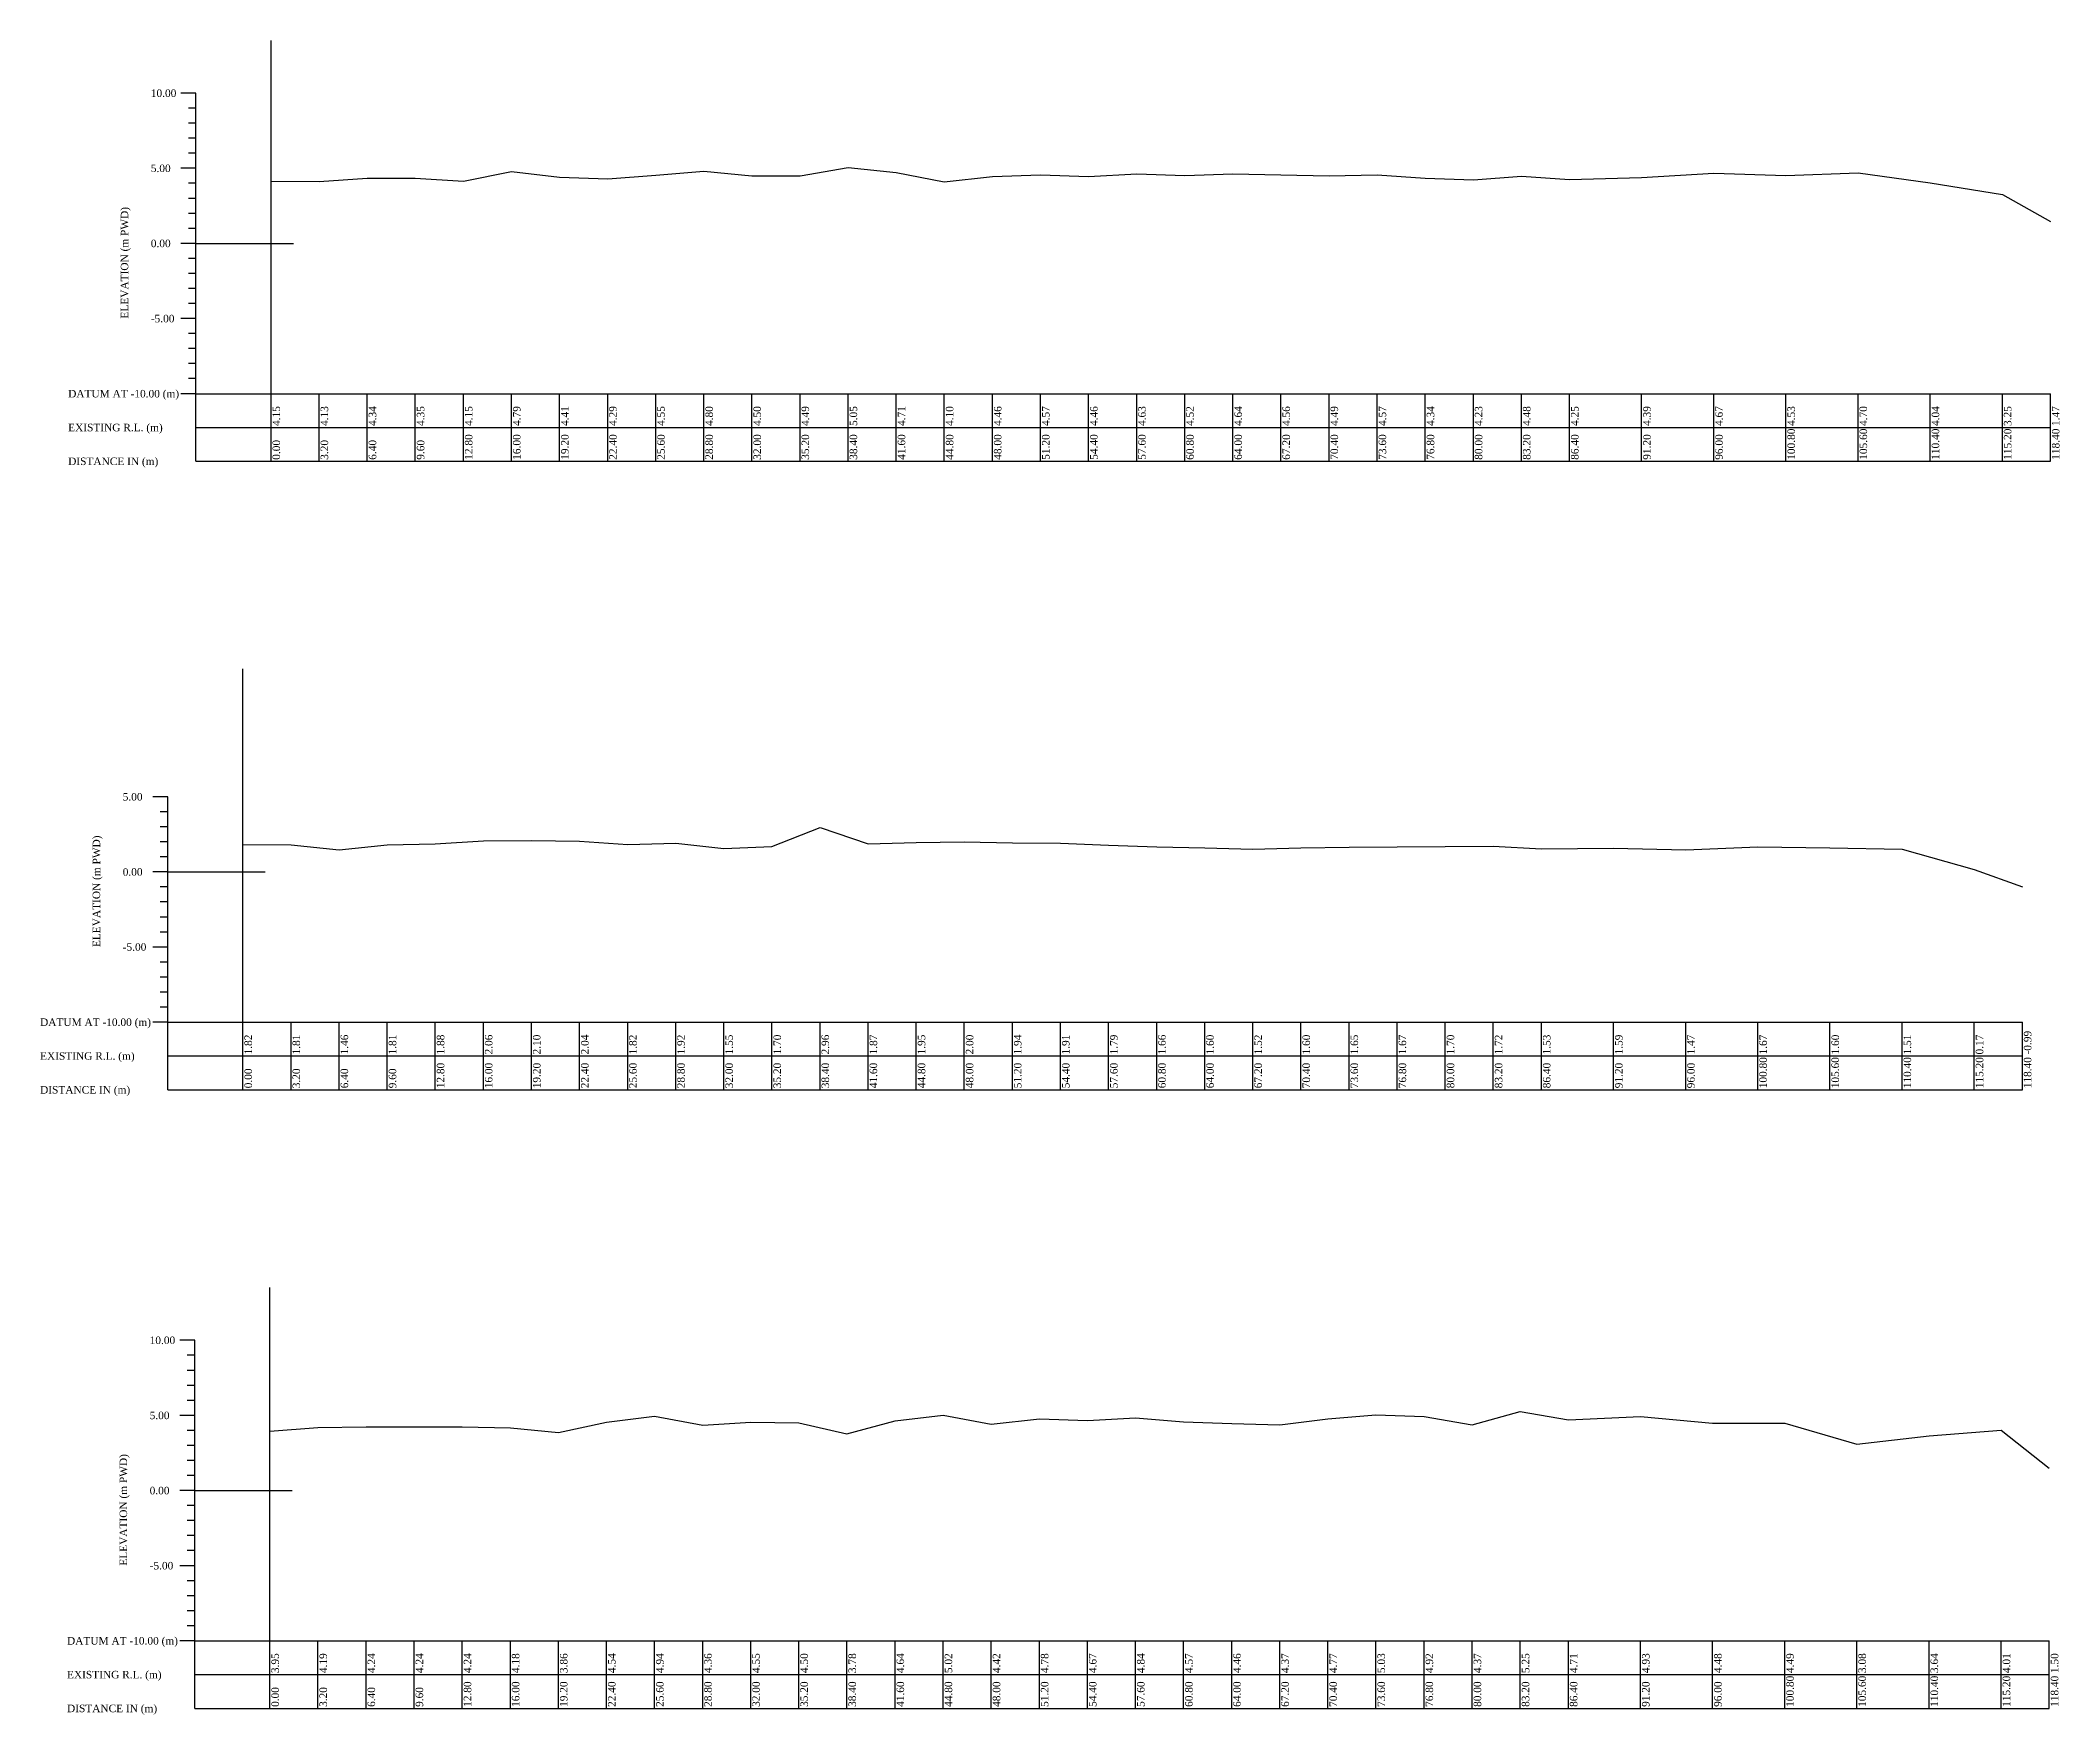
# Model space of a CAD drawing. Header units: metres. Extents: x -148477 to 168932, y -55673 to -2736.
# Drawn here: x -17535.3 to -17400.9, y -15487.9 to -15376.5 of the extents above; entities that cross this region are included whole.
import ezdxf

# ---------------------------------------------------------------- set-up
doc = ezdxf.new("R2010")
doc.units = ezdxf.units.M
doc.styles.add('liza', font='times.ttf', dxfattribs={"height": 2})

msp = doc.modelspace()

# ---------------------------------------------------------------- texts
at = {"color": 6, "linetype": 'Continuous', "lineweight": -3, "ltscale": 0.5, "char_height": 0.5, "attachment_point": 1, "style": 'liza'}
for s, insert, width in [('10.00', (-17527.9141, -15379.7812), 2), ('5.00', (-17527.9141, -15384.7812), 2), ('0.00', (-17527.9141, -15389.7812), 2), ('-5.00', (-17527.9141, -15394.7812), 2), ('DATUM AT -10.00 (m)', (-17533.4141, -15399.7812), 7.5), ('EXISTING R.L. (m)', (-17533.4141, -15402.0312), 7.5), ('DISTANCE IN (m)', (-17533.4141, -15404.2812), 7.5), ('5.00', (-17529.7836, -15426.6087), 2), ('0.00', (-17529.7836, -15431.6087), 2), ('-5.00', (-17529.7836, -15436.6087), 2), ('DATUM AT -10.00 (m)', (-17535.2836, -15441.6087), 7.5), ('EXISTING R.L. (m)', (-17535.2836, -15443.8587), 7.5), ('DISTANCE IN (m)', (-17535.2836, -15446.1087), 7.5), ('10.00', (-17527.9908, -15462.7785), 2), ('5.00', (-17527.9908, -15467.7785), 2), ('0.00', (-17527.9908, -15472.7785), 2), ('-5.00', (-17527.9908, -15477.7785), 2), ('DATUM AT -10.00 (m)', (-17533.4908, -15482.7785), 7.5), ('EXISTING R.L. (m)', (-17533.4908, -15485.0285), 7.5), ('DISTANCE IN (m)', (-17533.4908, -15487.2785), 7.5)]:
    msp.add_mtext(s, dxfattribs=dict(at, insert=insert, width=width))
at = {"color": 6, "linetype": 'Continuous', "lineweight": -3, "ltscale": 0.5, "char_height": 0.5, "attachment_point": 1, "rotation": 90, "style": 'liza'}
for s, insert, width in [('ELEVATION (m PWD)', (-17529.9141, -15395.0312), 10), ('4.15', (-17519.8141, -15402.1812), 2.15), ('4.13', (-17516.6141, -15402.1812), 2.15), ('4.34', (-17513.4141, -15402.1812), 2.15), ('4.35', (-17510.2141, -15402.1812), 2.15), ('4.15', (-17507.0141, -15402.1812), 2.15), ('4.79', (-17503.8141, -15402.1812), 2.15), ('4.41', (-17500.6141, -15402.1812), 2.15), ('4.29', (-17497.4141, -15402.1812), 2.15), ('4.55', (-17494.2141, -15402.1812), 2.15), ('4.80', (-17491.0141, -15402.1812), 2.15), ('4.50', (-17487.8141, -15402.1812), 2.15), ('4.49', (-17484.6141, -15402.1812), 2.15), ('5.05', (-17481.4141, -15402.1812), 2.15), ('4.71', (-17478.2141, -15402.1812), 2.15), ('4.10', (-17475.0141, -15402.1812), 2.15), ('4.46', (-17471.8141, -15402.1812), 2.15), ('4.57', (-17468.6141, -15402.1812), 2.15), ('4.46', (-17465.4141, -15402.1812), 2.15), ('4.63', (-17462.2141, -15402.1812), 2.15), ('4.52', (-17459.0141, -15402.1812), 2.15), ('4.64', (-17455.8141, -15402.1812), 2.15), ('4.56', (-17452.6141, -15402.1812), 2.15), ('4.49', (-17449.4141, -15402.1812), 2.15), ('4.57', (-17446.2141, -15402.1812), 2.15), ('4.34', (-17443.0141, -15402.1812), 2.15), ('4.23', (-17439.8141, -15402.1812), 2.15), ('4.48', (-17436.6141, -15402.1812), 2.15), ('4.25', (-17433.4141, -15402.1812), 2.15), ('4.39', (-17428.6141, -15402.1812), 2.15), ('4.67', (-17423.8141, -15402.1812), 2.15), ('4.53', (-17419.0141, -15402.1812), 2.15), ('4.70', (-17414.2141, -15402.1812), 2.15), ('4.04', (-17409.4141, -15402.1812), 2.15), ('3.25', (-17404.6141, -15402.1812), 2.15), ('1.47', (-17401.4141, -15402.1812), 2.15), ('12.80', (-17507.0141, -15404.4312), 2.15), ('16.00', (-17503.8141, -15404.4312), 2.15), ('19.20', (-17500.6141, -15404.4312), 2.15), ('22.40', (-17497.4141, -15404.4312), 2.15), ('25.60', (-17494.2141, -15404.4312), 2.15), ('28.80', (-17491.0141, -15404.4312), 2.15), ('32.00', (-17487.8141, -15404.4312), 2.15), ('35.20', (-17484.6141, -15404.4312), 2.15), ('38.40', (-17481.4141, -15404.4312), 2.15), ('41.60', (-17478.2141, -15404.4312), 2.15), ('44.80', (-17475.0141, -15404.4312), 2.15), ('48.00', (-17471.8141, -15404.4312), 2.15), ('51.20', (-17468.6141, -15404.4312), 2.15), ('54.40', (-17465.4141, -15404.4312), 2.15), ('57.60', (-17462.2141, -15404.4312), 2.15), ('60.80', (-17459.0141, -15404.4312), 2.15), ('64.00', (-17455.8141, -15404.4312), 2.15), ('67.20', (-17452.6141, -15404.4312), 2.15), ('70.40', (-17449.4141, -15404.4312), 2.15), ('73.60', (-17446.2141, -15404.4312), 2.15), ('76.80', (-17443.0141, -15404.4312), 2.15), ('80.00', (-17439.8141, -15404.4312), 2.15), ('83.20', (-17436.6141, -15404.4312), 2.15), ('86.40', (-17433.4141, -15404.4312), 2.15), ('91.20', (-17428.6141, -15404.4312), 2.15), ('96.00', (-17423.8141, -15404.4312), 2.15), ('100.80', (-17419.0141, -15404.4312), 2.15), ('105.60', (-17414.2141, -15404.4312), 2.15), ('110.40', (-17409.4141, -15404.4312), 2.15), ('115.20', (-17404.6141, -15404.4312), 2.15), ('118.40', (-17401.4141, -15404.4312), 2.15), ('0.00', (-17519.8141, -15404.4312), 2.15), ('3.20', (-17516.6141, -15404.4312), 2.15), ('6.40', (-17513.4141, -15404.4312), 2.15), ('9.60', (-17510.2141, -15404.4312), 2.15), ('ELEVATION (m PWD)', (-17531.7836, -15436.8587), 10), ('1.82', (-17521.6836, -15444.0087), 2.15), ('1.81', (-17518.4836, -15444.0087), 2.15), ('1.46', (-17515.2836, -15444.0087), 2.15), ('1.81', (-17512.0836, -15444.0087), 2.15), ('1.88', (-17508.8836, -15444.0087), 2.15), ('2.06', (-17505.6836, -15444.0087), 2.15), ('2.10', (-17502.4836, -15444.0087), 2.15), ('2.04', (-17499.2836, -15444.0087), 2.15), ('1.82', (-17496.0836, -15444.0087), 2.15), ('1.92', (-17492.8836, -15444.0087), 2.15), ('1.55', (-17489.6836, -15444.0087), 2.15), ('1.70', (-17486.4836, -15444.0087), 2.15), ('2.96', (-17483.2836, -15444.0087), 2.15), ('1.87', (-17480.0836, -15444.0087), 2.15), ('1.95', (-17476.8836, -15444.0087), 2.15), ('2.00', (-17473.6836, -15444.0087), 2.15), ('1.94', (-17470.4836, -15444.0087), 2.15), ('1.91', (-17467.2836, -15444.0087), 2.15), ('1.79', (-17464.0836, -15444.0087), 2.15), ('1.66', (-17460.8836, -15444.0087), 2.15), ('1.60', (-17457.6836, -15444.0087), 2.15), ('1.52', (-17454.4836, -15444.0087), 2.15), ('1.60', (-17451.2836, -15444.0087), 2.15), ('1.65', (-17448.0836, -15444.0087), 2.15), ('1.67', (-17444.8836, -15444.0087), 2.15), ('1.70', (-17441.6836, -15444.0087), 2.15), ('1.72', (-17438.4836, -15444.0087), 2.15), ('1.53', (-17435.2836, -15444.0087), 2.15), ('1.59', (-17430.4836, -15444.0087), 2.15), ('1.47', (-17425.6836, -15444.0087), 2.15), ('1.67', (-17420.8836, -15444.0087), 2.15), ('1.60', (-17416.0836, -15444.0087), 2.15), ('1.51', (-17411.2836, -15444.0087), 2.15), ('0.17', (-17406.4836, -15444.0087), 2.15), ('-0.99', (-17403.2836, -15444.0087), 2.15), ('100.80', (-17420.8836, -15446.2587), 2.15), ('105.60', (-17416.0836, -15446.2587), 2.15), ('110.40', (-17411.2836, -15446.2587), 2.15), ('115.20', (-17406.4836, -15446.2587), 2.15), ('118.40', (-17403.2836, -15446.2587), 2.15), ('0.00', (-17521.6836, -15446.2587), 2.15), ('3.20', (-17518.4836, -15446.2587), 2.15), ('6.40', (-17515.2836, -15446.2587), 2.15), ('9.60', (-17512.0836, -15446.2587), 2.15), ('12.80', (-17508.8836, -15446.2587), 2.15), ('16.00', (-17505.6836, -15446.2587), 2.15), ('19.20', (-17502.4836, -15446.2587), 2.15), ('22.40', (-17499.2836, -15446.2587), 2.15), ('25.60', (-17496.0836, -15446.2587), 2.15), ('28.80', (-17492.8836, -15446.2587), 2.15), ('32.00', (-17489.6836, -15446.2587), 2.15), ('35.20', (-17486.4836, -15446.2587), 2.15), ('38.40', (-17483.2836, -15446.2587), 2.15), ('41.60', (-17480.0836, -15446.2587), 2.15), ('44.80', (-17476.8836, -15446.2587), 2.15), ('48.00', (-17473.6836, -15446.2587), 2.15), ('51.20', (-17470.4836, -15446.2587), 2.15), ('54.40', (-17467.2836, -15446.2587), 2.15), ('57.60', (-17464.0836, -15446.2587), 2.15), ('60.80', (-17460.8836, -15446.2587), 2.15), ('64.00', (-17457.6836, -15446.2587), 2.15), ('67.20', (-17454.4836, -15446.2587), 2.15), ('70.40', (-17451.2836, -15446.2587), 2.15), ('73.60', (-17448.0836, -15446.2587), 2.15), ('76.80', (-17444.8836, -15446.2587), 2.15), ('80.00', (-17441.6836, -15446.2587), 2.15), ('83.20', (-17438.4836, -15446.2587), 2.15), ('86.40', (-17435.2836, -15446.2587), 2.15), ('91.20', (-17430.4836, -15446.2587), 2.15), ('96.00', (-17425.6836, -15446.2587), 2.15), ('ELEVATION (m PWD)', (-17529.9908, -15478.0285), 10), ('3.95', (-17519.8908, -15485.1785), 2.15), ('4.19', (-17516.6908, -15485.1785), 2.15), ('4.24', (-17513.4908, -15485.1785), 2.15), ('4.24', (-17510.2908, -15485.1785), 2.15), ('4.24', (-17507.0908, -15485.1785), 2.15), ('4.18', (-17503.8908, -15485.1785), 2.15), ('3.86', (-17500.6908, -15485.1785), 2.15), ('4.54', (-17497.4908, -15485.1785), 2.15), ('4.94', (-17494.2908, -15485.1785), 2.15), ('4.36', (-17491.0908, -15485.1785), 2.15), ('4.55', (-17487.8908, -15485.1785), 2.15), ('4.50', (-17484.6908, -15485.1785), 2.15), ('3.78', (-17481.4908, -15485.1785), 2.15), ('4.64', (-17478.2908, -15485.1785), 2.15), ('5.02', (-17475.0908, -15485.1785), 2.15), ('4.42', (-17471.8908, -15485.1785), 2.15), ('4.78', (-17468.6908, -15485.1785), 2.15), ('4.67', (-17465.4908, -15485.1785), 2.15), ('4.84', (-17462.2908, -15485.1785), 2.15), ('4.57', (-17459.0908, -15485.1785), 2.15), ('4.46', (-17455.8908, -15485.1785), 2.15), ('4.37', (-17452.6908, -15485.1785), 2.15), ('4.77', (-17449.4908, -15485.1785), 2.15), ('5.03', (-17446.2908, -15485.1785), 2.15), ('4.92', (-17443.0908, -15485.1785), 2.15), ('4.37', (-17439.8908, -15485.1785), 2.15), ('5.25', (-17436.6908, -15485.1785), 2.15), ('4.71', (-17433.4908, -15485.1785), 2.15), ('4.93', (-17428.6908, -15485.1785), 2.15), ('4.48', (-17423.8908, -15485.1785), 2.15), ('4.49', (-17419.0908, -15485.1785), 2.15), ('3.08', (-17414.2908, -15485.1785), 2.15), ('3.64', (-17409.4908, -15485.1785), 2.15), ('4.01', (-17404.6908, -15485.1785), 2.15), ('1.50', (-17401.4908, -15485.1785), 2.15), ('0.00', (-17519.8908, -15487.4285), 2.15), ('3.20', (-17516.6908, -15487.4285), 2.15), ('6.40', (-17513.4908, -15487.4285), 2.15), ('9.60', (-17510.2908, -15487.4285), 2.15), ('12.80', (-17507.0908, -15487.4285), 2.15), ('16.00', (-17503.8908, -15487.4285), 2.15), ('19.20', (-17500.6908, -15487.4285), 2.15), ('22.40', (-17497.4908, -15487.4285), 2.15), ('25.60', (-17494.2908, -15487.4285), 2.15), ('28.80', (-17491.0908, -15487.4285), 2.15), ('32.00', (-17487.8908, -15487.4285), 2.15), ('35.20', (-17484.6908, -15487.4285), 2.15), ('38.40', (-17481.4908, -15487.4285), 2.15), ('41.60', (-17478.2908, -15487.4285), 2.15), ('44.80', (-17475.0908, -15487.4285), 2.15), ('48.00', (-17471.8908, -15487.4285), 2.15), ('51.20', (-17468.6908, -15487.4285), 2.15), ('54.40', (-17465.4908, -15487.4285), 2.15), ('57.60', (-17462.2908, -15487.4285), 2.15), ('60.80', (-17459.0908, -15487.4285), 2.15), ('64.00', (-17455.8908, -15487.4285), 2.15), ('67.20', (-17452.6908, -15487.4285), 2.15), ('70.40', (-17449.4908, -15487.4285), 2.15), ('73.60', (-17446.2908, -15487.4285), 2.15), ('76.80', (-17443.0908, -15487.4285), 2.15), ('80.00', (-17439.8908, -15487.4285), 2.15), ('83.20', (-17436.6908, -15487.4285), 2.15), ('86.40', (-17433.4908, -15487.4285), 2.15), ('91.20', (-17428.6908, -15487.4285), 2.15), ('96.00', (-17423.8908, -15487.4285), 2.15), ('100.80', (-17419.0908, -15487.4285), 2.15), ('105.60', (-17414.2908, -15487.4285), 2.15), ('110.40', (-17409.4908, -15487.4285), 2.15), ('115.20', (-17404.6908, -15487.4285), 2.15), ('118.40', (-17401.4908, -15487.4285), 2.15)]:
    msp.add_mtext(s, dxfattribs=dict(at, insert=insert, width=width))

# ---------------------------------------------------------------- linework, layer by layer
at = {"color": 1, "linetype": 'Continuous', "lineweight": -3, "ltscale": 0.5}
for p, q in [((-17519.9141, -15400.0312), (-17519.9141, -15376.518)), ((-17524.9141, -15390.0312), (-17518.4285, -15390.0312)), ((-17521.7836, -15441.8587), (-17521.7836, -15418.3455)), ((-17526.7836, -15431.8587), (-17520.2979, -15431.8587)), ((-17519.9908, -15483.0285), (-17519.9908, -15459.5153)), ((-17524.9908, -15473.0285), (-17518.5052, -15473.0285))]:
    msp.add_line(p, q, dxfattribs=at)
at = {"color": 6, "linetype": 'Continuous', "lineweight": -3, "ltscale": 0.5}
for p, q in [((-17524.9141, -15380.0312), (-17525.9141, -15380.0312)), ((-17524.9141, -15381.0312), (-17525.4141, -15381.0312)), ((-17524.9141, -15404.5312), (-17524.9141, -15380.0312)), ((-17524.9141, -15382.0312), (-17525.4141, -15382.0312)), ((-17524.9141, -15383.0312), (-17525.4141, -15383.0312)), ((-17524.9141, -15384.0312), (-17525.4141, -15384.0312)), ((-17524.9141, -15385.0312), (-17525.9141, -15385.0312)), ((-17524.9141, -15386.0312), (-17525.4141, -15386.0312)), ((-17524.9141, -15387.0312), (-17525.4141, -15387.0312)), ((-17524.9141, -15388.0312), (-17525.4141, -15388.0312)), ((-17524.9141, -15389.0312), (-17525.4141, -15389.0312)), ((-17524.9141, -15390.0312), (-17525.9141, -15390.0312)), ((-17524.9141, -15391.0312), (-17525.4141, -15391.0312)), ((-17524.9141, -15392.0312), (-17525.4141, -15392.0312)), ((-17524.9141, -15393.0312), (-17525.4141, -15393.0312)), ((-17524.9141, -15394.0312), (-17525.4141, -15394.0312)), ((-17524.9141, -15395.0312), (-17525.9141, -15395.0312)), ((-17524.9141, -15396.0312), (-17525.4141, -15396.0312)), ((-17524.9141, -15397.0312), (-17525.4141, -15397.0312)), ((-17524.9141, -15398.0312), (-17525.4141, -15398.0312)), ((-17524.9141, -15400.0312), (-17525.9141, -15400.0312)), ((-17524.9141, -15399.0312), (-17525.4141, -15399.0312)), ((-17524.9141, -15400.0312), (-17401.5141, -15400.0312)), ((-17519.9141, -15404.5312), (-17519.9141, -15400.0312)), ((-17516.7141, -15404.5312), (-17516.7141, -15400.0312)), ((-17513.5141, -15404.5312), (-17513.5141, -15400.0312)), ((-17510.3141, -15404.5312), (-17510.3141, -15400.0312)), ((-17507.1141, -15404.5312), (-17507.1141, -15400.0312)), ((-17503.9141, -15404.5312), (-17503.9141, -15400.0312)), ((-17500.7141, -15404.5312), (-17500.7141, -15400.0312)), ((-17497.5141, -15404.5312), (-17497.5141, -15400.0312)), ((-17494.3141, -15404.5312), (-17494.3141, -15400.0312)), ((-17491.1141, -15404.5312), (-17491.1141, -15400.0312)), ((-17487.9141, -15404.5312), (-17487.9141, -15400.0312)), ((-17484.7141, -15404.5312), (-17484.7141, -15400.0312)), ((-17481.5141, -15404.5312), (-17481.5141, -15400.0312)), ((-17478.3141, -15404.5312), (-17478.3141, -15400.0312)), ((-17475.1141, -15404.5312), (-17475.1141, -15400.0312)), ((-17471.9141, -15404.5312), (-17471.9141, -15400.0312)), ((-17468.7141, -15404.5312), (-17468.7141, -15400.0312)), ((-17465.5141, -15404.5312), (-17465.5141, -15400.0312)), ((-17462.3141, -15404.5312), (-17462.3141, -15400.0312)), ((-17459.1141, -15404.5312), (-17459.1141, -15400.0312)), ((-17455.9141, -15404.5312), (-17455.9141, -15400.0312)), ((-17452.7141, -15404.5312), (-17452.7141, -15400.0312)), ((-17449.5141, -15404.5312), (-17449.5141, -15400.0312)), ((-17446.3141, -15404.5312), (-17446.3141, -15400.0312)), ((-17443.1141, -15404.5312), (-17443.1141, -15400.0312)), ((-17439.9141, -15404.5312), (-17439.9141, -15400.0312)), ((-17436.7141, -15404.5312), (-17436.7141, -15400.0312)), ((-17433.5141, -15404.5312), (-17433.5141, -15400.0312)), ((-17428.7141, -15404.5312), (-17428.7141, -15400.0312)), ((-17423.9141, -15404.5312), (-17423.9141, -15400.0312)), ((-17419.1141, -15404.5312), (-17419.1141, -15400.0312)), ((-17414.3141, -15404.5312), (-17414.3141, -15400.0312)), ((-17409.5141, -15404.5312), (-17409.5141, -15400.0312)), ((-17404.7141, -15404.5312), (-17404.7141, -15400.0312)), ((-17401.5141, -15404.5312), (-17401.5141, -15400.0312)), ((-17524.9141, -15402.2812), (-17401.5141, -15402.2812)), ((-17524.9141, -15404.5312), (-17401.5141, -15404.5312)), ((-17526.7836, -15426.8587), (-17527.7836, -15426.8587)), ((-17526.7836, -15446.3587), (-17526.7836, -15426.8587)), ((-17526.7836, -15427.8587), (-17527.2836, -15427.8587)), ((-17526.7836, -15428.8587), (-17527.2836, -15428.8587)), ((-17526.7836, -15429.8587), (-17527.2836, -15429.8587)), ((-17526.7836, -15430.8587), (-17527.2836, -15430.8587)), ((-17526.7836, -15431.8587), (-17527.7836, -15431.8587)), ((-17526.7836, -15432.8587), (-17527.2836, -15432.8587)), ((-17526.7836, -15433.8587), (-17527.2836, -15433.8587)), ((-17526.7836, -15434.8587), (-17527.2836, -15434.8587)), ((-17526.7836, -15435.8587), (-17527.2836, -15435.8587)), ((-17526.7836, -15436.8587), (-17527.7836, -15436.8587)), ((-17526.7836, -15437.8587), (-17527.2836, -15437.8587)), ((-17526.7836, -15438.8587), (-17527.2836, -15438.8587)), ((-17526.7836, -15439.8587), (-17527.2836, -15439.8587)), ((-17526.7836, -15440.8587), (-17527.2836, -15440.8587)), ((-17526.7836, -15441.8587), (-17527.7836, -15441.8587)), ((-17526.7836, -15441.8587), (-17403.3836, -15441.8587)), ((-17521.7836, -15446.3587), (-17521.7836, -15441.8587)), ((-17518.5836, -15446.3587), (-17518.5836, -15441.8587)), ((-17515.3836, -15446.3587), (-17515.3836, -15441.8587)), ((-17512.1836, -15446.3587), (-17512.1836, -15441.8587)), ((-17508.9836, -15446.3587), (-17508.9836, -15441.8587)), ((-17505.7836, -15446.3587), (-17505.7836, -15441.8587)), ((-17502.5836, -15446.3587), (-17502.5836, -15441.8587)), ((-17499.3836, -15446.3587), (-17499.3836, -15441.8587)), ((-17496.1836, -15446.3587), (-17496.1836, -15441.8587)), ((-17492.9836, -15446.3587), (-17492.9836, -15441.8587)), ((-17489.7836, -15446.3587), (-17489.7836, -15441.8587)), ((-17486.5836, -15446.3587), (-17486.5836, -15441.8587)), ((-17483.3836, -15446.3587), (-17483.3836, -15441.8587)), ((-17480.1836, -15446.3587), (-17480.1836, -15441.8587)), ((-17476.9836, -15446.3587), (-17476.9836, -15441.8587)), ((-17473.7836, -15446.3587), (-17473.7836, -15441.8587)), ((-17470.5836, -15446.3587), (-17470.5836, -15441.8587)), ((-17467.3836, -15446.3587), (-17467.3836, -15441.8587)), ((-17464.1836, -15446.3587), (-17464.1836, -15441.8587)), ((-17460.9836, -15446.3587), (-17460.9836, -15441.8587)), ((-17457.7836, -15446.3587), (-17457.7836, -15441.8587)), ((-17454.5836, -15446.3587), (-17454.5836, -15441.8587)), ((-17451.3836, -15446.3587), (-17451.3836, -15441.8587)), ((-17448.1836, -15446.3587), (-17448.1836, -15441.8587)), ((-17444.9836, -15446.3587), (-17444.9836, -15441.8587)), ((-17441.7836, -15446.3587), (-17441.7836, -15441.8587)), ((-17438.5836, -15446.3587), (-17438.5836, -15441.8587)), ((-17435.3836, -15446.3587), (-17435.3836, -15441.8587)), ((-17430.5836, -15446.3587), (-17430.5836, -15441.8587)), ((-17425.7836, -15446.3587), (-17425.7836, -15441.8587)), ((-17420.9836, -15446.3587), (-17420.9836, -15441.8587)), ((-17416.1836, -15446.3587), (-17416.1836, -15441.8587)), ((-17411.3836, -15446.3587), (-17411.3836, -15441.8587)), ((-17406.5836, -15446.3587), (-17406.5836, -15441.8587)), ((-17403.3836, -15446.3587), (-17403.3836, -15441.8587)), ((-17526.7836, -15444.1087), (-17403.3836, -15444.1087)), ((-17526.7836, -15446.3587), (-17403.3836, -15446.3587)), ((-17524.9908, -15463.0285), (-17525.9908, -15463.0285)), ((-17524.9908, -15487.5285), (-17524.9908, -15463.0285)), ((-17524.9908, -15464.0285), (-17525.4908, -15464.0285)), ((-17524.9908, -15465.0285), (-17525.4908, -15465.0285)), ((-17524.9908, -15466.0285), (-17525.4908, -15466.0285)), ((-17524.9908, -15467.0285), (-17525.4908, -15467.0285)), ((-17524.9908, -15468.0285), (-17525.9908, -15468.0285)), ((-17524.9908, -15469.0285), (-17525.4908, -15469.0285)), ((-17524.9908, -15470.0285), (-17525.4908, -15470.0285)), ((-17524.9908, -15471.0285), (-17525.4908, -15471.0285)), ((-17524.9908, -15472.0285), (-17525.4908, -15472.0285)), ((-17524.9908, -15473.0285), (-17525.9908, -15473.0285)), ((-17524.9908, -15474.0285), (-17525.4908, -15474.0285)), ((-17524.9908, -15475.0285), (-17525.4908, -15475.0285)), ((-17524.9908, -15476.0285), (-17525.4908, -15476.0285)), ((-17524.9908, -15478.0285), (-17525.9908, -15478.0285)), ((-17524.9908, -15477.0285), (-17525.4908, -15477.0285)), ((-17524.9908, -15479.0285), (-17525.4908, -15479.0285)), ((-17524.9908, -15480.0285), (-17525.4908, -15480.0285)), ((-17524.9908, -15481.0285), (-17525.4908, -15481.0285)), ((-17524.9908, -15482.0285), (-17525.4908, -15482.0285)), ((-17524.9908, -15483.0285), (-17525.9908, -15483.0285)), ((-17524.9908, -15483.0285), (-17401.5908, -15483.0285)), ((-17519.9908, -15487.5285), (-17519.9908, -15483.0285)), ((-17516.7908, -15487.5285), (-17516.7908, -15483.0285)), ((-17513.5908, -15487.5285), (-17513.5908, -15483.0285)), ((-17510.3908, -15487.5285), (-17510.3908, -15483.0285)), ((-17507.1908, -15487.5285), (-17507.1908, -15483.0285)), ((-17503.9908, -15487.5285), (-17503.9908, -15483.0285)), ((-17500.7908, -15487.5285), (-17500.7908, -15483.0285)), ((-17497.5908, -15487.5285), (-17497.5908, -15483.0285)), ((-17494.3908, -15487.5285), (-17494.3908, -15483.0285)), ((-17491.1908, -15487.5285), (-17491.1908, -15483.0285)), ((-17487.9908, -15487.5285), (-17487.9908, -15483.0285)), ((-17484.7908, -15487.5285), (-17484.7908, -15483.0285)), ((-17481.5908, -15487.5285), (-17481.5908, -15483.0285)), ((-17478.3908, -15487.5285), (-17478.3908, -15483.0285)), ((-17475.1908, -15487.5285), (-17475.1908, -15483.0285)), ((-17471.9908, -15487.5285), (-17471.9908, -15483.0285)), ((-17468.7908, -15487.5285), (-17468.7908, -15483.0285)), ((-17465.5908, -15487.5285), (-17465.5908, -15483.0285)), ((-17462.3908, -15487.5285), (-17462.3908, -15483.0285)), ((-17459.1908, -15487.5285), (-17459.1908, -15483.0285)), ((-17455.9908, -15487.5285), (-17455.9908, -15483.0285)), ((-17452.7908, -15487.5285), (-17452.7908, -15483.0285)), ((-17449.5908, -15487.5285), (-17449.5908, -15483.0285)), ((-17446.3908, -15487.5285), (-17446.3908, -15483.0285)), ((-17443.1908, -15487.5285), (-17443.1908, -15483.0285)), ((-17439.9908, -15487.5285), (-17439.9908, -15483.0285)), ((-17436.7908, -15487.5285), (-17436.7908, -15483.0285)), ((-17433.5908, -15487.5285), (-17433.5908, -15483.0285)), ((-17428.7908, -15487.5285), (-17428.7908, -15483.0285)), ((-17423.9908, -15487.5285), (-17423.9908, -15483.0285)), ((-17419.1908, -15487.5285), (-17419.1908, -15483.0285)), ((-17414.3908, -15487.5285), (-17414.3908, -15483.0285)), ((-17409.5908, -15487.5285), (-17409.5908, -15483.0285)), ((-17404.7908, -15487.5285), (-17404.7908, -15483.0285)), ((-17401.5908, -15487.5285), (-17401.5908, -15483.0285)), ((-17524.9908, -15485.2785), (-17401.5908, -15485.2785)), ((-17524.9908, -15487.5285), (-17401.5908, -15487.5285))]:
    msp.add_line(p, q, dxfattribs=at)
msp.add_lwpolyline([(-17519.9141, -15385.8812), (-17516.7141, -15385.9012), (-17513.5141, -15385.6912), (-17510.3141, -15385.6812), (-17507.1141, -15385.8812), (-17503.9141, -15385.2412), (-17500.7141, -15385.6212), (-17497.5141, -15385.7412), (-17494.3141, -15385.4812), (-17491.1141, -15385.2312), (-17487.9141, -15385.5312), (-17484.7141, -15385.5412), (-17481.5141, -15384.9812), (-17478.3141, -15385.3212), (-17475.1141, -15385.9312), (-17471.9141, -15385.5712), (-17468.7141, -15385.4612), (-17465.5141, -15385.5712), (-17462.3141, -15385.4012), (-17459.1141, -15385.5112), (-17455.9141, -15385.3912), (-17452.7141, -15385.4712), (-17449.5141, -15385.5412), (-17446.3141, -15385.4612), (-17443.1141, -15385.6912), (-17439.9141, -15385.8012), (-17436.7141, -15385.5512), (-17433.5141, -15385.7812), (-17428.7141, -15385.6412), (-17423.9141, -15385.3612), (-17419.1141, -15385.5012), (-17414.3141, -15385.3312), (-17409.5141, -15385.9912), (-17404.7141, -15386.7812), (-17401.5141, -15388.5612)], dxfattribs=at)
at = {"color": 4, "linetype": 'Continuous', "lineweight": -3, "ltscale": 0.5}
msp.add_lwpolyline([(-17521.7836, -15430.0387), (-17518.5836, -15430.0487), (-17515.3836, -15430.3987), (-17512.1836, -15430.0487), (-17508.9836, -15429.9787), (-17505.7836, -15429.7987), (-17502.5836, -15429.7587), (-17499.3836, -15429.8187), (-17496.1836, -15430.0387), (-17492.9836, -15429.9387), (-17489.7836, -15430.3087), (-17486.5836, -15430.1587), (-17483.3836, -15428.8987), (-17480.1836, -15429.9887), (-17476.9836, -15429.9087), (-17473.7836, -15429.8587), (-17470.5836, -15429.9187), (-17467.3836, -15429.9487), (-17464.1836, -15430.0687), (-17460.9836, -15430.1987), (-17457.7836, -15430.2587), (-17454.5836, -15430.3387), (-17451.3836, -15430.2587), (-17448.1836, -15430.2087), (-17444.9836, -15430.1887), (-17441.7836, -15430.1587), (-17438.5836, -15430.1387), (-17435.3836, -15430.3287), (-17430.5836, -15430.2687), (-17425.7836, -15430.3887), (-17420.9836, -15430.1887), (-17416.1836, -15430.2587), (-17411.3836, -15430.3487), (-17406.5836, -15431.6887), (-17403.3836, -15432.8487)], dxfattribs=at)
at = {"color": 3, "linetype": 'Continuous', "lineweight": -3, "ltscale": 0.5}
msp.add_lwpolyline([(-17519.9908, -15469.0785), (-17516.7908, -15468.8385), (-17513.5908, -15468.7885), (-17510.3908, -15468.7925), (-17507.1908, -15468.7925), (-17503.9908, -15468.8485), (-17500.7908, -15469.1685), (-17497.5908, -15468.4885), (-17494.3908, -15468.0885), (-17491.1908, -15468.6685), (-17487.9908, -15468.4785), (-17484.7908, -15468.5285), (-17481.5908, -15469.2485), (-17478.3908, -15468.3885), (-17475.1908, -15468.0085), (-17471.9908, -15468.6085), (-17468.7908, -15468.2485), (-17465.5908, -15468.3585), (-17462.3908, -15468.1885), (-17459.1908, -15468.4585), (-17455.9908, -15468.5685), (-17452.7908, -15468.6585), (-17449.5908, -15468.2585), (-17446.3908, -15467.9985), (-17443.1908, -15468.1085), (-17439.9908, -15468.6585), (-17436.7908, -15467.7785), (-17433.5908, -15468.3185), (-17428.7908, -15468.0985), (-17423.9908, -15468.5485), (-17419.1908, -15468.5385), (-17414.3908, -15469.9485), (-17409.5908, -15469.3885), (-17404.7908, -15469.0185), (-17401.5908, -15471.5285)], dxfattribs=at)

msp.set_redraw_order([(e.dxf.handle, doc.entitydb.next_handle()) for e in msp.query("TEXT MTEXT ATTDEF DIMENSION ARC_DIMENSION")])  # texts and dimensions are drawn at this point

doc.saveas('drawing.dxf')
